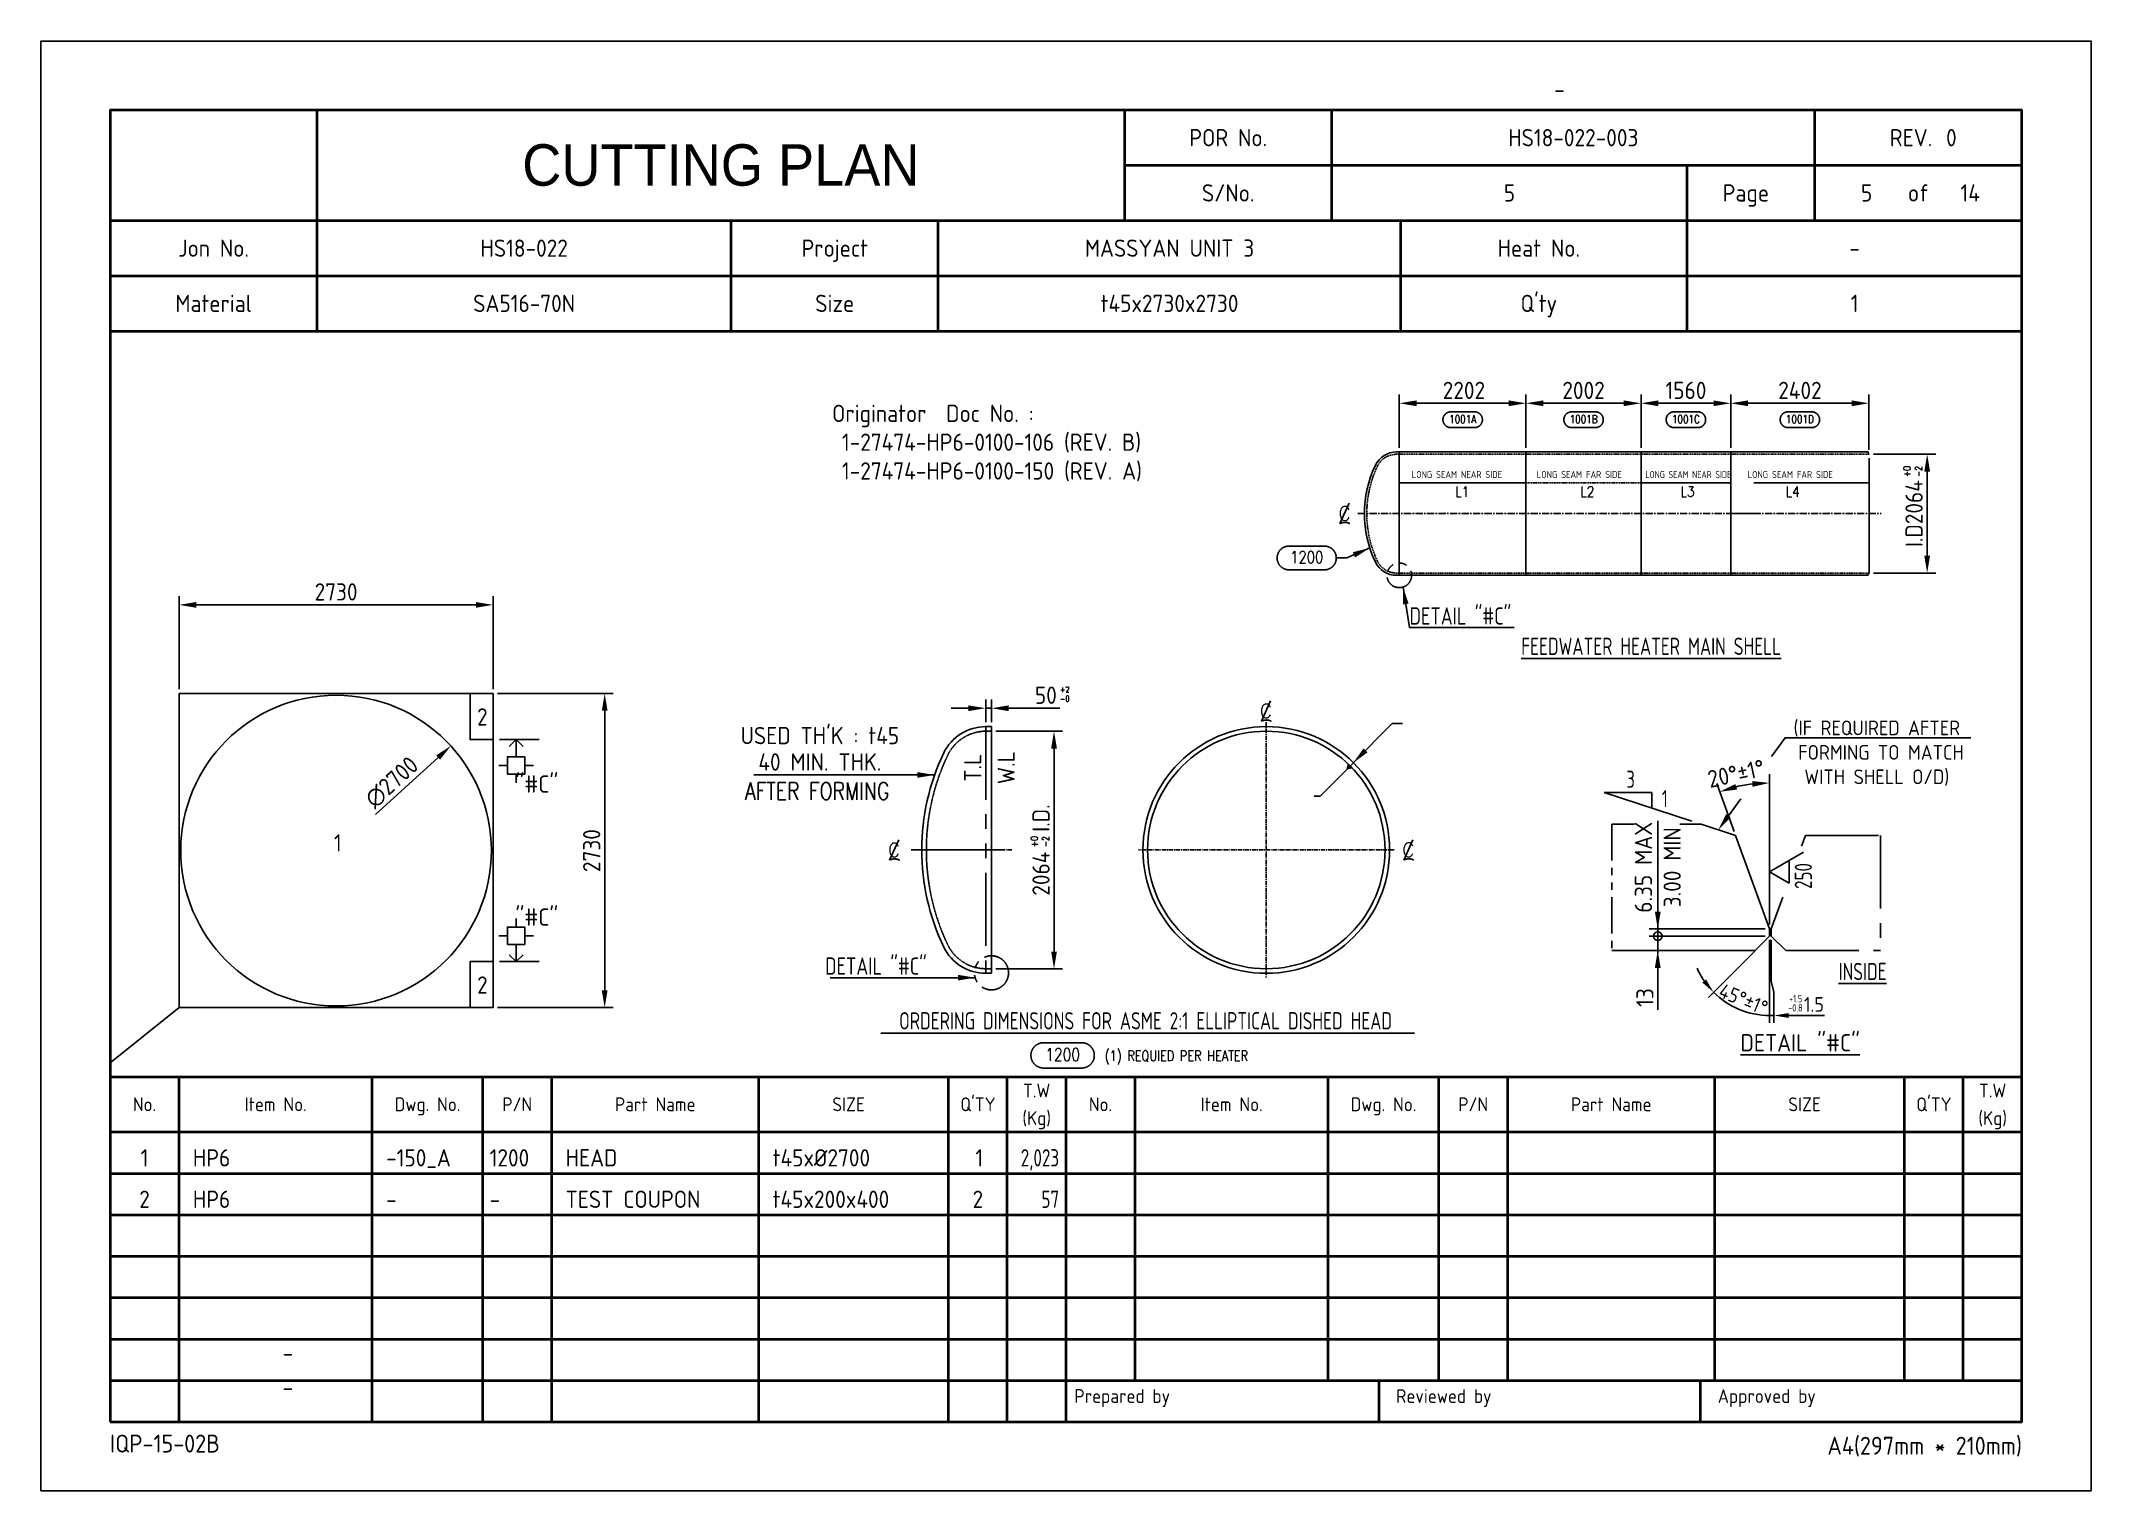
# Model space of a CAD drawing. Header units: millimetres. Extents: x -47360 to 661737, y -45870 to 354580.
# Drawn here: x 80000 to 97820, y 40000 to 52600 of the extents above; entities that cross this region are included whole.
import ezdxf
from ezdxf.enums import TextEntityAlignment as Align

# ---------------------------------------------------------------- set-up
doc = ezdxf.new("R2010")
doc.units = ezdxf.units.MM
doc.header["$LTSCALE"] = 10
for name, pattern in [('CENTER', [2, 1.25, -0.25, 0.25, -0.25]), ('CONT', [1, 1, 0]), ('DASHED', [0.75, 0.5, -0.25]), ('PHANTOM', [63.5, 31.75, -6.35, 6.35, -6.35, 6.35, -6.35])]:
    doc.linetypes.add(name, pattern=pattern)
for name, color, linetype in [('01_1  045xØ2700', 7, 'Continuous'), ('02_2  045x400x200', 7, 'Continuous'), ('11', 2, 'Continuous'), ('12', 1, 'CENTER'), ('13', 4, 'PHANTOM'), ('14', 3, 'DASHED'), ('15', 7, 'Continuous'), ('17', 7, 'Continuous'), ('GEN-ANN', 7, 'CONT'), ('GEN-TXT', 7, 'CONT'), ('N05_1  045x2730x2730', 7, 'Continuous'), ('T', 2, 'Continuous')]:
    doc.layers.add(name, color=color, linetype=linetype)
doc.layers.add('PAGE', color=9, linetype='Continuous', plot=False)
doc.layers.add('TITLE', color=15, linetype='Continuous', lineweight=40)
doc.styles.add('FRACTION', font='romans.shx', dxfattribs={"bigfont": 'FRACTION.shx'})
doc.styles.add('SIMPLEX', font='romans.shx', dxfattribs={"width": 0.8})
doc.styles.get("Standard").update_dxf_attribs({"font": 'isocp2.shx', "bigfont": 'whgtxt.shx'})
doc.dimstyles.new('ISO-25', dxfattribs={"dimscale": 60, "dimtxt": 2.5, "dimasz": 2.5, "dimexe": 1.25, "dimexo": 0.625, "dimtad": 1, "dimdec": 0, "dimdsep": 46, "dimtxsty": 'Standard', "dimcen": 2.5, "dimclrt": 2, "dimadec": 0, "dimazin": 0, "dimtfac": 1, "dimtdec": 0, "dimtmove": 0, "dimatfit": 3, "dimfxl": 1, "dimarcsym": 0})
doc.dimstyles.new('ISO-25 x2', dxfattribs={"dimscale": 60, "dimtxt": 2.5, "dimasz": 2.5, "dimexe": 1.25, "dimexo": 0.625, "dimtad": 1, "dimdec": 0, "dimlfac": 2, "dimdsep": 46, "dimtxsty": 'Standard', "dimcen": 2.5, "dimclrt": 2, "dimadec": 0, "dimazin": 0, "dimtfac": 1, "dimtdec": 0, "dimtmove": 0, "dimatfit": 3, "dimfxl": 1, "dimarcsym": 0})

msp = doc.modelspace()

# ---------------------------------------------------------------- texts
at = {"color": 2}
for s, height, width, p in [('DETAIL "#C"', 150, 0.85, (91896.92, 47528.86)), ('%%UFEEDWATER HEATER MAIN SHELL', 150, 0.8, (92866.81, 47265.21, 70960545.69)), ('3', 150, 0.8, (93779.96, 46109.98)), ('1', 150, 0.8, (94088.31, 45940.54)), ('DETAIL "#C"', 150, 0.85, (86816.68, 44486.13, 75367588343)), ('-0.8', 63.75, 0.8, (95187.53, 44166.32)), ('+1.5', 63.75, 0.8, (95195.62, 44245.6))]:
    msp.add_text(s, height=height, dxfattribs=dict(at, width=width)).set_placement(p)
at = {"color": 2, "style": 'SIMPLEX', "width": 0.8}
for s, p in [('+2', (88857.16, 46941.38)), ('-0', (88857.16, 46861.38))]:
    msp.add_text(s, height=48, dxfattribs=at).set_placement(p)
at = {"color": 2, "width": 0.8}
msp.add_text('250', height=150, rotation=90, dxfattribs=at).set_placement((95394.4, 45231.08))
for s, p in [('%%UINSIDE', (95834.69, 44514.11)), ('ORDERING DIMENSIONS FOR ASME 2:1 ELLIPTICAL DISHED HEAD', (89602.14, 44085.97))]:
    msp.add_text(s, height=150, dxfattribs=at).set_placement(p, align=Align.MIDDLE_CENTER)
at = {"color": 2}
msp.add_text('%%UDETAIL "#C"', height=150, dxfattribs=at).set_placement((94773.18, 43819.97))
at = {"color": 2, "attachment_point": 5}
for s, insert, char_height in [('(IF REQUIRED AFTER\\P FORMING TO MATCH \\PWITH SHELL O/D)', (95958.17, 46412.34), 127.5), ("USED TH'K : t45", (86770.45, 46564.3), 150), ('40 MIN. THK.', (86770.45, 46334.72), 150), ('1.5', (95411.29, 44227.7), 127.5)]:
    msp.add_mtext(s, dxfattribs=dict(at, insert=insert, char_height=char_height))
for s, insert, char_height, rotation in [('T.L', (88099.64, 46284.87), 150, 90), ('W.L', (88389.19, 46284.87), 150, 90), ('6.35 MAX\\P3.00 MIN', (94054.35, 45420), 150, 90), ('45°%%P1%%D', (94799.16, 44272.85), 127.5, 337.5)]:
    msp.add_mtext(s, dxfattribs=dict(at, insert=insert, char_height=char_height, rotation=rotation))
at = {"layer": '11', "style": 'SIMPLEX', "width": 0.85}
for s, p in [('L1', (92293.98, 48639.96, 70960545.69)), ('L2', (93381.55, 48639.96, 70960545.69)), ('L3', (94252.28, 48639.96, 70960545.69)), ('L4', (95166.17, 48639.96, 70960545.69))]:
    msp.add_text(s, height=90, dxfattribs=at).set_placement(p)
at = {"layer": '15', "color": 2}
for s, p in [('LONG SEAM NEAR SIDE', (91915.19, 48803.1, 70960545.69)), ('LONG SEAM FAR SIDE', (93002.76, 48803.1, 70960545.69)), ('LONG SEAM FAR SIDE', (94835.55, 48803.1, 70960545.69))]:
    msp.add_text(s, height=60, dxfattribs=at).set_placement(p)
at = {"layer": '15', "color": 2, "width": 0.8}
msp.add_text('LONG SEAM NEAR SIDE', height=60, dxfattribs=at).set_placement((93946.89, 48803.1, 70960545.69))
at = {"layer": '15', "color": 2, "style": 'SIMPLEX', "width": 0.8}
for s, p in [('+0', (96251.29, 48811.88)), ('-2', (96351.29, 48811.88)), ('+0', (88663.9, 45595.27)), ('-2', (88763.9, 45595.27))]:
    msp.add_text(s, height=60, rotation=90, dxfattribs=at).set_placement(p)
msp.add_text('AFTER FORMING', height=150, dxfattribs=at).set_placement((86120.19, 46007.28))
msp.add_text('(1) REQUIED PER HEATER', height=90, dxfattribs=at).set_placement((89245.8, 43781.63), align=Align.MIDDLE_LEFT)
at = {"layer": 'T', "color": 2}
for s, p in [('2', (83836.63, 46651.84)), ('1', (82580, 45557.5)), ('2', (83836.63, 44321.84)), ('1', (80900, 42820)), ('2', (80900, 42460))]:
    msp.add_text(s, height=150, dxfattribs=at).set_placement(p, align=Align.CENTER)
at = {"layer": 'T'}
for p in [(84310.19, 46143), (84310.19, 44987)]:
    msp.add_text('"#C"', height=150, dxfattribs=at).set_placement(p, align=Align.MIDDLE_CENTER)
at = {"layer": 'T', "color": 2}
for s, p in [('HP6', (81320, 42820)), ('-150_A', (83000, 42820)), ('1200', (83900, 42820)), ('HEAD', (84560, 42820)), ('t45x%%C2700', (86360, 42820)), ('HP6', (81320, 42460)), ('TEST COUPON', (84560, 42460)), ('t45x200x400', (86360, 42460)), ('-', (83000, 42460)), ('-', (83900, 42460))]:
    msp.add_text(s, height=150, dxfattribs=at).set_placement(p)
for s, p in [('1', (88190, 42820)), ('2', (88190, 42460))]:
    msp.add_text(s, height=150, dxfattribs=at).set_placement(p, align=Align.RIGHT)
at = {"layer": 'T', "color": 2, "width": 0.8}
for s, p in [('2,023', (88850, 42820)), ('57', (88850, 42460))]:
    msp.add_text(s, height=150, dxfattribs=at).set_placement(p, align=Align.RIGHT)
at = {"layer": 'T', "insert": (86876.44, 49439.01), "char_height": 150, "width": 3304.3281, "attachment_point": 1}
msp.add_mtext('Originator  Doc No. : \\P 1-27474-HP6-0100-106 (REV. B)\\P 1-27474-HP6-0100-150 (REV. A)', dxfattribs=at)

# ---------------------------------------------------------------- blocks, each defined once
blk = doc.blocks.new('CP00')
at = {"layer": 'PAGE'}
blk.add_line((20, 70), (10, 62), dxfattribs=at)
blk.add_lwpolyline([(0, 0), (297, 0), (297, 210), (0, 210)], close=True, dxfattribs=at)
at = {"layer": 'TITLE'}
for p, q in [((40, 184), (40, 200)), ((157, 184), (157, 200)), ((10, 184), (287, 184)), ((10, 168), (287, 168)), ((10, 60), (287, 60)), ((148.5, 16), (287, 16))]:
    blk.add_line(p, q, dxfattribs=at)
at = {"layer": 'TITLE', "color": 8}
for p, q in [((187, 184), (187, 200)), ((257, 184), (257, 192)), ((40, 168), (40, 184)), ((130, 168), (130, 184)), ((238.5, 168), (238.5, 184)), ((10, 176), (287, 176)), ((20, 10), (20, 60)), ((48, 10), (48, 60)), ((64, 10), (64, 60)), ((74, 10), (74, 60)), ((104, 10), (104, 60)), ((131.5, 10), (131.5, 60)), ((140, 10), (140, 60)), ((158.5, 16), (158.5, 60)), ((186.5, 16), (186.5, 60)), ((202.5, 16), (202.5, 60)), ((212.5, 16), (212.5, 60)), ((242.5, 16), (242.5, 60)), ((270, 16), (270, 60)), ((278.5, 16), (278.5, 60)), ((10, 52), (287, 52)), ((10, 46), (287, 46)), ((10, 40), (287, 40)), ((10, 34), (287, 34)), ((10, 28), (287, 28)), ((10, 22), (287, 22)), ((10, 16), (148.5, 16)), ((193.8, 16), (193.8, 10)), ((240.4, 16), (240.4, 10))]:
    blk.add_line(p, q, dxfattribs=at)
at = {"layer": 'TITLE', "color": 9}
for p, q in [((257, 192), (257, 200)), ((157, 192), (287, 192)), ((238.5, 184), (238.5, 192)), ((100, 168), (100, 184)), ((197, 168), (197, 184)), ((148.5, 10), (148.5, 60))]:
    blk.add_line(p, q, dxfattribs=at)
at = {"layer": 'TITLE', "color": 15}
blk.add_lwpolyline([(10, 10), (287, 10), (287, 200), (10, 200)], close=True, dxfattribs=at)
at = {"layer": 'PAGE', "color": 2}
blk.add_attdef('ATT_NESTINGPLANNO', text='', height=2.5, dxfattribs=at).set_placement((220, 203), align=Align.MIDDLE_CENTER)
for tag, p in [('ATT_OWNERITEMNO', (35, 7.09)), ('ATT_PARTNAME', (35, 2.09))]:
    blk.add_attdef(tag, text='', height=2.5, dxfattribs=at).set_placement(p, align=Align.MIDDLE_LEFT)
at = {"layer": 'TITLE', "color": 2}
for s, height, p in [('POR No.', 2.5, (172, 196)), ('S/No.', 2.5, (172, 188)), ('Page', 2.5, (247, 188)), ('of', 2.5, (272, 188)), ('Jon No.', 2.5, (25, 180)), ('Project', 2.5, (115, 180)), ('Heat No.', 2.5, (217, 180)), ('-', 2.5, (262.75, 180)), ('Material', 2.5, (25, 172)), ('Size', 2.5, (115, 172)), ("Q'ty", 2.5, (217, 172)), ('No.', 2, (15, 56)), ('Item No.', 2, (34, 56)), ('Dwg. No.', 2, (56, 56)), ('P/N', 2, (69, 56)), ('Part Name', 2, (89, 56)), ('SIZE', 2, (117, 56)), ("Q'TY", 2, (135.75, 56)), ('T.W', 2, (144.25, 58)), ('No.', 2, (153.5, 56)), ('Item No.', 2, (172.5, 56)), ('Dwg. No.', 2, (194.5, 56)), ('P/N', 2, (207.5, 56)), ('Part Name', 2, (227.5, 56)), ('SIZE', 2, (255.5, 56)), ("Q'TY", 2, (274.25, 56)), ('T.W', 2, (282.75, 58)), ('(Kg)', 2, (144.25, 54)), ('(Kg)', 2, (282.75, 54))]:
    blk.add_text(s, height=height, dxfattribs=at).set_placement(p, align=Align.MIDDLE_CENTER)
blk.add_text('REV.', height=2.5, dxfattribs=at).set_placement((274, 196), align=Align.MIDDLE_RIGHT)
blk.add_text('0', height=2.5, dxfattribs=at).set_placement((276, 196), align=Align.MIDDLE_LEFT)
for s, height, p in [('Prepared by', 2, (149.73, 12.75)), ('Reviewed by', 2, (196.33, 12.75)), ('Approved by', 2, (242.93, 12.75)), ('IQP-15-02B', 2.594, (10, 5.57))]:
    blk.add_text(s, height=height, dxfattribs=at).set_placement(p)
blk.add_text('A4(297mm * 210mm)', height=2.5936, dxfattribs=at).set_placement((287, 5.26), align=Align.RIGHT)
at = {"layer": 'TITLE', "color": 3, "insert": (98.5, 192), "char_height": 6, "width": 59.896, "attachment_point": 5}
blk.add_mtext('{\\fHYHeadLine-Medium|b0|i0|c129|p18;CUTTING PLAN}', dxfattribs=at)
at = {"layer": 'TITLE', "color": 2}
for tag, height, p in [('ATT_PORNO', 2.5, (222, 196)), ('ATT_CUTTINGPLANNO', 2.5, (212.75, 188)), ('ATT_PAGENO', 2.5, (264.5, 188)), ('ATT_PAGESUBTOTAL', 2.5, (279.5, 188)), ('ATT_WONO', 2.5, (70, 180)), ('ATT_PROJECT', 2.5, (163.5, 180)), ('ATT_PORWEIGHT', 2, (278.5, 89)), ('ATT_NETWEIGHT', 2, (278.5, 83)), ('ATT_SAVEWEIGHT', 2, (278.5, 77)), ('ATT_SCRAPWEIGHT', 2, (278.5, 71)), ('ATT_CUTTING', 2, (278.5, 65))]:
    blk.add_attdef(tag, text='', height=height, dxfattribs=at).set_placement(p, align=Align.MIDDLE_CENTER)
at = {"layer": 'TITLE', "color": 3}
for tag, p in [('ATT_MATERIAL', (70, 172)), ('ATT_SIZE', (163.5, 172)), ('ATT_QTY', (262.75, 172))]:
    blk.add_attdef(tag, text='', height=2.5, dxfattribs=at).set_placement(p, align=Align.MIDDLE_CENTER)
blk = doc.blocks.new('*D108')
at = {"color": 0, "lineweight": -2, "transparency": 16777216}
blk.add_line((82909, 45878), (83452, 46374), dxfattribs=at)
at = {"color": 0, "transparency": 16777216}
blk.add_solid([(83435, 46392), (83469, 46355), (83563, 46475)], dxfattribs=at)
at = {"layer": 'Defpoints', "color": 0, "transparency": 16777216}
for p in [(83563, 46475), (81567, 44655)]:
    blk.add_point(p, dxfattribs=at)
at = {"color": 2, "transparency": 16777216, "insert": (83049, 46158), "char_height": 150, "attachment_point": 5, "rotation": 42.3584}
blk.add_mtext('∅2700', dxfattribs=at)
blk = doc.blocks.new('$CL')
at = {"layer": 'GEN-TXT', "color": 2, "linetype": 'CONT'}
blk.add_line((0.031, 0.069), (-0.031, -0.069), dxfattribs=at)
blk.add_arc((0.003, -0.131), 0.0703, 61.7604, 118.2396, dxfattribs=at)
at = {"layer": 'GEN-TXT', "color": 2, "linetype": 'CONT', "style": 'FRACTION'}
blk.add_text('C', height=0.0938, dxfattribs=at).set_placement((0, 0), align=Align.MIDDLE)
blk = doc.blocks.new('$PNBR')
at = {"layer": 'GEN-ANN', "color": 7, "linetype": 'CONT'}
for p, q in [((0.125, 0.125), (0.5, 0.125)), ((0.125, -0.125), (0.5, -0.125))]:
    blk.add_line(p, q, dxfattribs=at)
for centre, start, end in [((0.125, 0), 90, 270), ((0.5, 0), 270, 90)]:
    blk.add_arc(centre, 0.125, start, end, dxfattribs=at)
at = {"layer": 'GEN-ANN', "color": 7, "linetype": 'CONT', "style": 'FRACTION'}
blk.add_attdef('PNB', text='', height=0.0938, dxfattribs=at).set_placement((0.313, -0.046), align=Align.CENTER)
blk = doc.blocks.new('*D198')
at = {"color": 0, "lineweight": -2, "transparency": 16777216}
for p, q in [((91807, 49064), (91807, 49527)), ((91957, 49452), (92758, 49452)), ((92908, 49066), (92908, 49527))]:
    blk.add_line(p, q, dxfattribs=at)
at = {"color": 0, "transparency": 16777216}
for points in [[(91957, 49477), (91957, 49427), (91807, 49452)], [(92758, 49477), (92758, 49427), (92908, 49452)]]:
    blk.add_solid(points, dxfattribs=at)
at = {"layer": 'Defpoints', "color": 0, "transparency": 16777216}
for p in [(92908, 49452), (91807, 49026), (92908, 49029)]:
    blk.add_point(p, dxfattribs=at)
at = {"color": 2, "transparency": 16777216, "insert": (92369, 49564), "char_height": 150, "attachment_point": 5}
blk.add_mtext('2202', dxfattribs=at)
blk = doc.blocks.new('*D199')
at = {"color": 0, "lineweight": -2, "transparency": 16777216}
for p, q in [((92908, 49066), (92908, 49527)), ((93058, 49452), (93759, 49452)), ((93909, 49066), (93909, 49527))]:
    blk.add_line(p, q, dxfattribs=at)
at = {"color": 0, "transparency": 16777216}
for points in [[(93058, 49477), (93058, 49427), (92908, 49452)], [(93759, 49477), (93759, 49427), (93909, 49452)]]:
    blk.add_solid(points, dxfattribs=at)
at = {"layer": 'Defpoints', "color": 0, "transparency": 16777216}
for p in [(93909, 49452), (92908, 49029), (93909, 49029)]:
    blk.add_point(p, dxfattribs=at)
at = {"color": 2, "transparency": 16777216, "insert": (93409, 49564), "char_height": 150, "attachment_point": 5}
blk.add_mtext('2002', dxfattribs=at)
blk = doc.blocks.new('*D200')
at = {"color": 0, "lineweight": -2, "transparency": 16777216}
for p, q in [((93909, 49066), (93909, 49527)), ((94059, 49452), (94539, 49452)), ((94689, 49066), (94689, 49527))]:
    blk.add_line(p, q, dxfattribs=at)
at = {"color": 0, "transparency": 16777216}
for points in [[(94059, 49477), (94059, 49427), (93909, 49452)], [(94539, 49477), (94539, 49427), (94689, 49452)]]:
    blk.add_solid(points, dxfattribs=at)
at = {"layer": 'Defpoints', "color": 0, "transparency": 16777216}
for p in [(94689, 49452), (93909, 49029), (94689, 49029)]:
    blk.add_point(p, dxfattribs=at)
at = {"color": 2, "transparency": 16777216, "insert": (94299, 49564), "char_height": 150, "attachment_point": 5}
blk.add_mtext('1560', dxfattribs=at)
blk = doc.blocks.new('*D196')
at = {"color": 0, "lineweight": -2, "transparency": 16777216}
for p, q in [((95928, 49009), (96471, 49009)), ((96396, 48859), (96396, 48127)), ((95928, 47977), (96471, 47977))]:
    blk.add_line(p, q, dxfattribs=at)
at = {"color": 0, "transparency": 16777216}
for points in [[(96371, 48859), (96421, 48859), (96396, 49009)], [(96371, 48127), (96421, 48127), (96396, 47977)]]:
    blk.add_solid(points, dxfattribs=at)
at = {"layer": 'Defpoints', "color": 0, "transparency": 16777216}
for p in [(95890, 49009), (95890, 47977), (96396, 47977)]:
    blk.add_point(p, dxfattribs=at)
at = {"color": 2, "transparency": 16777216, "insert": (96282, 48493), "char_height": 150, "attachment_point": 5, "rotation": 90}
blk.add_mtext('I.D2064', dxfattribs=at)
blk = doc.blocks.new('*D197')
at = {"color": 0, "lineweight": -2, "transparency": 16777216}
for p, q in [((94689, 49066), (94689, 49527)), ((94839, 49452), (95740, 49452)), ((95890, 49047), (95890, 49527))]:
    blk.add_line(p, q, dxfattribs=at)
at = {"color": 0, "transparency": 16777216}
for points in [[(94839, 49477), (94839, 49427), (94689, 49452)], [(95740, 49477), (95740, 49427), (95890, 49452)]]:
    blk.add_solid(points, dxfattribs=at)
at = {"layer": 'Defpoints', "color": 0, "transparency": 16777216}
for p in [(95890, 49452), (94689, 49029), (95890, 49010)]:
    blk.add_point(p, dxfattribs=at)
at = {"color": 2, "transparency": 16777216, "insert": (95290, 49564), "char_height": 150, "attachment_point": 5}
blk.add_mtext('2402', dxfattribs=at)
blk = doc.blocks.new('*D201')
at = {"color": 0, "lineweight": -2, "transparency": 16777216}
for p, q in [((88212, 46680), (88212, 46877)), ((88262, 46680), (88262, 46877)), ((88062, 46802), (87912, 46802)), ((88212, 46802), (88262, 46802)), ((88412, 46802), (88855, 46802))]:
    blk.add_line(p, q, dxfattribs=at)
at = {"color": 0, "transparency": 16777216}
for points in [[(88062, 46827), (88062, 46777), (88212, 46802)], [(88412, 46827), (88412, 46777), (88262, 46802)]]:
    blk.add_solid(points, dxfattribs=at)
at = {"layer": 'Defpoints', "color": 0, "transparency": 16777216}
for p in [(88212, 46802), (88212, 46642), (88262, 46642)]:
    blk.add_point(p, dxfattribs=at)
at = {"color": 2, "transparency": 16777216, "insert": (88735, 46915), "char_height": 150, "attachment_point": 5}
blk.add_mtext('50', dxfattribs=at)
blk = doc.blocks.new('*D202')
at = {"color": 0, "lineweight": -2, "transparency": 16777216}
for p, q in [((88300, 46602), (88881, 46602)), ((88806, 46452), (88806, 44688)), ((88300, 44538), (88881, 44538))]:
    blk.add_line(p, q, dxfattribs=at)
at = {"color": 0, "transparency": 16777216}
for points in [[(88781, 46452), (88831, 46452), (88806, 46602)], [(88781, 44688), (88831, 44688), (88806, 44538)]]:
    blk.add_solid(points, dxfattribs=at)
at = {"layer": 'Defpoints', "color": 0, "transparency": 16777216}
for p in [(88262, 46602), (88262, 44538), (88806, 44538)]:
    blk.add_point(p, dxfattribs=at)
at = {"color": 2, "transparency": 16777216, "insert": (88693, 45570), "char_height": 150, "attachment_point": 5, "rotation": 90}
blk.add_mtext('2064  I.D.', dxfattribs=at)
blk = doc.blocks.new('*D203')
at = {"color": 0, "lineweight": -2, "transparency": 16777216}
for p, q in [((81200, 46967), (81200, 47775)), ((83930, 46967), (83930, 47775)), ((83780, 47700), (81350, 47700))]:
    blk.add_line(p, q, dxfattribs=at)
at = {"color": 0, "transparency": 16777216}
for points in [[(81350, 47725), (81350, 47675), (81200, 47700)], [(83780, 47725), (83780, 47675), (83930, 47700)]]:
    blk.add_solid(points, dxfattribs=at)
at = {"layer": 'Defpoints', "color": 0, "transparency": 16777216}
for p in [(81200, 47700), (81200, 46930), (83930, 46930)]:
    blk.add_point(p, dxfattribs=at)
at = {"color": 2, "transparency": 16777216, "insert": (82565, 47813), "char_height": 150, "attachment_point": 5}
blk.add_mtext('2730', dxfattribs=at)
blk = doc.blocks.new('*D204')
at = {"color": 0, "lineweight": -2, "transparency": 16777216}
for p, q in [((83968, 46930), (84975, 46930)), ((84900, 46780), (84900, 44350)), ((83968, 44200), (84975, 44200))]:
    blk.add_line(p, q, dxfattribs=at)
at = {"color": 0, "transparency": 16777216}
for points in [[(84875, 46780), (84925, 46780), (84900, 46930)], [(84875, 44350), (84925, 44350), (84900, 44200)]]:
    blk.add_solid(points, dxfattribs=at)
at = {"layer": 'Defpoints', "color": 0, "transparency": 16777216}
for p in [(83930, 46930), (83930, 44200), (84900, 44200)]:
    blk.add_point(p, dxfattribs=at)
at = {"color": 2, "transparency": 16777216, "insert": (84787, 45565), "char_height": 150, "attachment_point": 5, "rotation": 90}
blk.add_mtext('2730', dxfattribs=at)
blk = doc.blocks.new('_Small')
at = {"color": 0, "linetype": 'ByBlock', "lineweight": -2}
blk.add_circle((0, 0), 0.25, dxfattribs=at)
blk = doc.blocks.new('*D284')
at = {"color": 0, "lineweight": -2, "transparency": 16777216}
for p, q in [((94054, 45034), (94054, 45184)), ((94989, 44884), (93979, 44884)), ((94989, 44821), (93979, 44821)), ((94054, 44821), (94054, 44884)), ((94054, 44821), (94054, 44671))]:
    blk.add_line(p, q, dxfattribs=at)
at = {"color": 0, "transparency": 16777216}
blk.add_solid([(94029, 45034), (94079, 45034), (94054, 44884)], dxfattribs=at)
at = {"layer": 'Defpoints', "color": 0, "transparency": 16777216}
for p in [(94054, 44884), (95026, 44884), (95026, 44821)]:
    blk.add_point(p, dxfattribs=at)
at = {"color": 0, "lineweight": -2, "transparency": 16777216, "xscale": 150, "yscale": 150, "zscale": 150, "rotation": 90}
blk.add_blockref('_Small', (94054, 44821), dxfattribs=at)
blk = doc.blocks.new('*D285')
at = {"color": 0, "lineweight": -2, "transparency": 16777216}
for p, q in [((94054, 44821), (94054, 44971)), ((94989, 44821), (93979, 44821)), ((94054, 44821), (94054, 44696)), ((94024, 44696), (93979, 44696)), ((94054, 44546), (94054, 44180))]:
    blk.add_line(p, q, dxfattribs=at)
at = {"color": 0, "transparency": 16777216}
blk.add_solid([(94029, 44546), (94079, 44546), (94054, 44696)], dxfattribs=at)
at = {"layer": 'Defpoints', "color": 0, "transparency": 16777216}
for p in [(95026, 44821), (94054, 44696), (94062, 44696)]:
    blk.add_point(p, dxfattribs=at)
at = {"color": 2, "transparency": 16777216, "insert": (93942, 44288), "char_height": 150, "attachment_point": 5, "rotation": 90}
blk.add_mtext('13', dxfattribs=at)
blk = doc.blocks.new('_None')
blk = doc.blocks.new('*D286')
at = {"color": 0, "lineweight": -2, "transparency": 16777216}
for p, q in [((95026, 44922), (95026, 46228)), ((94718, 45732), (94567, 46147))]:
    blk.add_line(p, q, dxfattribs=at)
blk.add_arc((95026, 44884), 1269, 96.7786, 103.2214, dxfattribs=at)
at = {"color": 0, "transparency": 16777216}
for points in [[(94875, 46169), (94878, 46119), (95026, 46153)], [(94743, 46095), (94729, 46143), (94592, 46076)]]:
    blk.add_solid(points, dxfattribs=at)
at = {"layer": 'Defpoints', "color": 0, "transparency": 16777216}
for p in [(94879, 46144), (94730, 45697), (95026, 44884), (95026, 44884), (95026, 44821)]:
    blk.add_point(p, dxfattribs=at)
at = {"color": 2, "transparency": 16777216, "insert": (94735, 46234), "char_height": 150, "attachment_point": 5, "rotation": 12.1757}
blk.add_mtext('20°%%P1%%D', dxfattribs=at)

# ---------------------------------------------------------------- dimensions: what is measured, and where the dimension line sits
for base, p1, p2, dimstyle, picture, middle in [((92908.27, 49451.72), (91807.27, 49026.44), (92908.27, 49028.94), 'ISO-25 x2', '*D198', (92368.93, 49451.72)), ((88212.14, 46802.43), (88262.14, 46642.32), (88212.14, 46642.32), 'ISO-25', '*D201', (88734.83, 46802.43))]:
    dim = msp.add_linear_dim(base=base, p1=p1, p2=p2, dimstyle=dimstyle)
    dim.commit()
    dim.dimension.update_dxf_attribs({"geometry": picture, "text_midpoint": middle, "dimtype": 160})
for base, p1, p2, dimstyle, picture, middle in [((93909.27, 49451.72), (92908.27, 49028.94), (93909.27, 49028.94), 'ISO-25 x2', '*D199', (93408.77, 49564.23)), ((94689.23, 49451.72), (93909.27, 49028.94), (94689.23, 49028.94), 'ISO-25 x2', '*D200', (94299.25, 49564.22)), ((95890.23, 49451.72), (94689.23, 49028.94), (95890.23, 49009.57), 'ISO-25 x2', '*D197', (95289.73, 49564.23)), ((81200, 47700), (83930, 46930), (81200, 46930), 'ISO-25', '*D203', (82565, 47812.51))]:
    dim = msp.add_linear_dim(base=base, p1=p1, p2=p2, dimstyle=dimstyle)
    dim.commit()
    dim.dimension.update_dxf_attribs({"geometry": picture, "text_midpoint": middle})
for base, p1, p2, text, dimstyle, picture, middle in [((96395.65, 47976.94), (95890.23, 49008.94), (95890.23, 47976.94), 'I.D<>', 'ISO-25 x2', '*D196', (96282.11, 48492.94)), ((88806.45, 44538.32), (88262.14, 46602.32), (88262.14, 44538.32), '<>  I.D.', 'ISO-25', '*D202', (88692.91, 45570.32))]:
    dim = msp.add_linear_dim(base=base, p1=p1, p2=p2, angle=90, text=text, dimstyle=dimstyle)
    dim.commit()
    dim.dimension.update_dxf_attribs({"geometry": picture, "text_midpoint": middle})
dim = msp.add_linear_dim(base=(84900, 44200), p1=(83930, 46930), p2=(83930, 44200), angle=90, dimstyle='ISO-25')
dim.commit()
dim.dimension.update_dxf_attribs({"geometry": '*D204', "text_midpoint": (84787.49, 45565)})
dim = msp.add_diameter_dim_2p(p1=(81567.42, 44655.42), p2=(83562.58, 46474.58), dimstyle='ISO-25')
dim.commit()
dim.dimension.update_dxf_attribs({"geometry": '*D108', "text_midpoint": (83124.71, 46075.34), "dimtype": 163})
dim = msp.add_angular_dim_2l(base=(94878.88, 46144.39), line1=((95026.15, 44884.37), (94730.33, 45697.14)), line2=((95026.15, 44820.87), (95026.15, 44884.37)), text='<>%%P1%%D', dimstyle='ISO-25')
dim.commit()
dim.dimension.update_dxf_attribs({"geometry": '*D286', "text_midpoint": (94758.59, 46124.43), "dimtype": 162})
for base, p2, text, override, picture, middle in [((94054.35, 44884.37), (95026.15, 44884.37), ' ', {"dimblk1": 'Small', "dimsah": 1}, '*D284', (94054.35, 44852.62)), ((94054.35, 44695.87), (94061.89, 44695.87), '13', {"dimblk1": 'None', "dimsah": 1}, '*D285', (93941.85, 44287.76))]:
    dim = msp.add_linear_dim(base=base, p1=(95026.15, 44820.87), p2=p2, angle=90, text=text, dimstyle='ISO-25', override=override)
    dim.commit()
    dim.dimension.update_dxf_attribs({"geometry": picture, "text_midpoint": middle})

# ---------------------------------------------------------------- hatches: boundary and pattern name
at = {"layer": '15'}
h = msp.add_hatch(color=256, dxfattribs=at)
h.paths.add_polyline_path([(91354.86, 46274.18), (91365.76, 46314.86, -0.00304812), (91380.74, 46300.06)])
h.paths.add_polyline_path([(91354.86, 46274.18), (91380.74, 46300.06, -0.00304812), (91395.54, 46285.08)])

# ---------------------------------------------------------------- linework, layer by layer
for p, q in [((84330.23, 46530), (83984.95, 46530)), ((91744.84, 46668.69), (91834.46, 46668.69)), ((94054.35, 45184.37), (94054.35, 45824.62)), ((95026.15, 44788.99), (95026.15, 44068.33)), ((95038.9, 44788.99), (95038.9, 44428.66)), ((84330.23, 44600), (83984.95, 44600)), ((94897.36, 44692.08), (94494.03, 44288.74)), ((95038.9, 44428.66), (95064.4, 44337.72)), ((95064.4, 44337.72), (95064.4, 44068.33)), ((95026.15, 44132.08), (95064.4, 44132.08)), ((95191.9, 44132.08), (95503.18, 44132.08))]:
    msp.add_line(p, q)
for points in [[(95042.11, 46381.67), (95161.28, 46545.58), (96776.58, 46545.58)], [(94668.5, 45867.83), (94775.74, 46015.32)]]:
    msp.add_lwpolyline(points)
for start, end in [(203.757914, 214.378957), (225, 270)]:
    msp.add_arc((95026.15, 44820.87), 688.79, start, end)
for points in [[(94648.28, 45882.53), (94580.29, 45746.5), (94688.72, 45853.13)], [(94441.33, 44418.36), (94474.03, 44445.5), (94539.1, 44333.82)], [(95191.9, 44153.33), (95191.9, 44110.83), (95064.4, 44132.08)]]:
    msp.add_solid(points)
at = {"layer": '01_1  045xØ2700'}
msp.add_circle((82565, 45565), 1350, dxfattribs=at)
at = {"layer": '02_2  045x400x200'}
for points in [[(83930, 46930), (83730, 46930), (83730, 46530), (83930, 46530)], [(83930, 44600), (83730, 44600), (83730, 44200), (83930, 44200)]]:
    msp.add_lwpolyline(points, close=True, dxfattribs=at)
at = {"layer": '11', "color": 3}
for p, q in [((91782.27, 49028.94), (91807.27, 49028.94)), ((91807.27, 49028.94), (91807.27, 47956.94)), ((91807.27, 49028.94), (95882.38, 49028.94)), ((92908.27, 47956.94), (92908.27, 49028.94)), ((93909.27, 47956.94), (93909.27, 49028.94)), ((94689.23, 49028.94), (94689.23, 47956.94)), ((92908.27, 48759.69), (91807.27, 48759.69)), ((94689.23, 48759.69), (93909.27, 48759.69)), ((91807.27, 47956.94), (91782.27, 47956.94)), ((95882.38, 47956.94), (91807.27, 47956.94)), ((88212.14, 46642.32), (88262.14, 46642.32)), ((88262.14, 46642.32), (88262.14, 44498.32)), ((93653.55, 45795.87), (93852.36, 45795.87)), ((94247.2, 45795.87), (94430.26, 45795.87)), ((94730.33, 45697.14), (94430.26, 45795.87)), ((95026.15, 44884.37), (94730.33, 45697.14)), ((94901.15, 44695.87), (95026.15, 44820.87)), ((95026.15, 44820.87), (95026.15, 44884.37)), ((93653.55, 44695.87), (94901.15, 44695.87)), ((88262.14, 44498.32), (88212.14, 44498.32))]:
    msp.add_line(p, q, dxfattribs=at)
at = {"layer": '11'}
for p, q in [((95883.67, 49018.44), (95882.38, 49028.94)), ((95888.07, 49010.82), (95883.67, 49018.44)), ((95883.67, 47967.44), (95882.38, 47956.94)), ((95888.07, 47975.05), (95883.67, 47967.44)), ((91939.77, 43978.81), (87299.63, 43978.81))]:
    msp.add_line(p, q, dxfattribs=at)
at = {"layer": '11', "color": 3}
for radius in [1072, 1032]:
    msp.add_circle((90651.01, 45570.32), radius, dxfattribs=at)
for centre, radius, start, end in [((91783.19, 48824.36), 204.58, 90.286112, 153.821354), ((92484.57, 48492.94), 980.3, 154.524591, 205.475409), ((91783.19, 48161.52), 204.58, 206.178654, 269.71388), ((88213.98, 46233.17), 409.16, 90.286112, 153.821354), ((89616.74, 45570.32), 1960.6, 154.524591, 205.475409), ((88213.98, 44907.48), 409.16, 206.178654, 269.71388)]:
    msp.add_arc(centre, radius, start, end, dxfattribs=at)
at = {"layer": '11'}
for centre, start, end in [((95890.23, 49012.07), 210, 270), ((95890.23, 47973.8), 90, 150)]:
    msp.add_arc(centre, 2.5, start, end, dxfattribs=at)
at = {"layer": '12', "ltscale": 5}
for p, q in [((91448.05, 48492.94), (94886.31, 48492.94)), ((94686.31, 48492.94), (95996.98, 48492.94))]:
    msp.add_line(p, q, dxfattribs=at)
at = {"layer": '12', "ltscale": 3}
for p, q in [((90651.01, 46682.08), (90651.01, 44458.57)), ((88438.26, 45570.32), (87563.05, 45570.32)), ((88355.42, 45570.32), (87563.05, 45570.32)), ((91762.76, 45570.32), (89539.25, 45570.32))]:
    msp.add_line(p, q, dxfattribs=at)
at = {"layer": '13', "ltscale": 2}
for p, q in [((88212.14, 46642.32), (88212.14, 44498.32)), ((95303.26, 45604.49), (95336.98, 45697.14)), ((95336.98, 45697.14), (95990.42, 45697.14)), ((95990.42, 45697.14), (95990.42, 44695.87)), ((95041.15, 44884.37), (95141.32, 45159.57)), ((95166.15, 44695.87), (95041.15, 44820.87)), ((95166.15, 44695.87), (95990.42, 44695.87))]:
    msp.add_line(p, q, dxfattribs=at)
at = {"layer": '13'}
for p, q in [((93653.55, 45795.87), (93653.55, 44695.87)), ((95041.15, 44820.87), (95041.15, 44884.37))]:
    msp.add_line(p, q, dxfattribs=at)
for centre, radius in [((91807.27, 47956.94), 107.08), ((88262.14, 44502.59, 75367588343), 148.26)]:
    msp.add_circle(centre, radius, dxfattribs=at)
at = {"layer": '14', "color": 6, "ltscale": 2}
for p, q in [((91782.27, 49008.94), (91807.27, 49008.94)), ((95890.23, 49008.94), (91807.27, 49008.94)), ((92908.27, 48759.69), (93909.27, 48759.69)), ((91782.27, 47976.94), (91807.27, 47976.94)), ((95890.23, 47976.94), (91807.02, 47976.94))]:
    msp.add_line(p, q, dxfattribs=at)
at = {"layer": '14', "ltscale": 200}
for p, q in [((95890.23, 47976.3), (95890.23, 49009.57)), ((95890.23, 48759.69), (94689.23, 48759.69))]:
    msp.add_line(p, q, dxfattribs=at)
at = {"layer": '14', "color": 6}
for p, q in [((88212.14, 46602.32), (88262.14, 46602.32)), ((88212.14, 46602.32), (88262.14, 46602.32)), ((88212.14, 44538.32), (88262.14, 44538.32)), ((88212.14, 44538.32), (88262.14, 44538.32))]:
    msp.add_line(p, q, dxfattribs=at)
at = {"layer": '14', "color": 6, "ltscale": 2}
for centre, radius, start, end in [((91783.19, 48824.36), 184.58, 90.286501, 153.753531), ((92484.57, 48492.94), 960.3, 154.524591, 205.475409), ((91783.19, 48161.52), 184.58, 206.246469, 269.713499)]:
    msp.add_arc(centre, radius, start, end, dxfattribs=at)
at = {"layer": '14', "color": 6}
for centre, radius, start, end in [((88213.99, 46233.16), 369.17, 90.286501, 153.753531), ((89616.74, 45570.32), 1920.6, 154.524591, 205.475409), ((88213.99, 44907.49), 369.17, 206.246469, 269.713499)]:
    msp.add_arc(centre, radius, start, end, dxfattribs=at)
at = {"layer": '15'}
for p, q in [((91259.85, 48107.72, -35480272.84), (91350.59, 48107.72, -35480272.84)), ((91406.62, 46325.94), (91119.67, 46038.98)), ((91365.76, 46314.86), (91354.86, 46274.18)), ((91395.54, 46285.08), (91354.86, 46274.18)), ((94001.42, 46069.12), (93587.78, 46069.12)), ((94350.96, 45821.15), (93587.78, 46069.12)), ((94001.42, 45934.72), (94001.42, 46069.12)), ((95026.15, 45380.45), (95321.35, 45550.88)), ((95194.96, 45282.99), (95194.96, 45477.91)), ((95026.15, 45380.45), (95194.96, 45282.99))]:
    msp.add_line(p, q, dxfattribs=at)
at = {"layer": '17'}
msp.add_line((91119.67, 46038.98), (91067.67, 46038.98), dxfattribs=at)
at = {"layer": 'N05_1  045x2730x2730', "color": 3}
msp.add_lwpolyline([(83930, 44200), (83930, 46930), (81200, 46930), (81200, 44200)], close=True, dxfattribs=at)
at = {"layer": 'T'}
for p, q in [((84130.12, 46380), (84130.12, 46530)), ((84055.12, 46305), (83980.12, 46305)), ((84130.12, 46155), (84130.12, 46230)), ((84205.12, 46305), (84280.12, 46305)), ((84130.12, 44975), (84130.12, 44900)), ((84055.12, 44825), (83980.12, 44825)), ((84130.12, 44750), (84130.12, 44600)), ((84205.12, 44825), (84280.12, 44825))]:
    msp.add_line(p, q, dxfattribs=at)
for points in [[(84190.12, 46470), (84130.12, 46530), (84070.12, 46470)], [(84190.12, 44660), (84130.12, 44600), (84070.12, 44660)]]:
    msp.add_lwpolyline(points, dxfattribs=at)
for points in [[(84205.12, 46230), (84055.12, 46230), (84055.12, 46380), (84205.12, 46380)], [(84205.12, 44900), (84055.12, 44900), (84055.12, 44750), (84205.12, 44750)]]:
    msp.add_lwpolyline(points, close=True, dxfattribs=at)

# ---------------------------------------------------------------- block references
ref = msp.add_blockref('CP00', (80000, 40000), dxfattribs=dict(xscale=60, yscale=60, zscale=60))
ref.add_attrib('ATT_WONO', 'HS18-022', dxfattribs={"layer": 'TITLE', "color": 2, "height": 150}).set_placement((84200, 50800), align=Align.MIDDLE_CENTER)
ref.add_attrib('ATT_PROJECT', 'MASSYAN UNIT 3', dxfattribs={"layer": 'TITLE', "color": 2, "height": 150}).set_placement((89810, 50800), align=Align.MIDDLE_CENTER)
ref.add_attrib('ATT_PORNO', 'HS18-022-003', dxfattribs={"layer": 'TITLE', "color": 2, "height": 150}).set_placement((93320, 51760), align=Align.MIDDLE_CENTER)
ref.add_attrib('ATT_OWNERITEMNO', '-', dxfattribs={"layer": 'PAGE', "color": 2, "height": 150}).set_placement((82100, 41200), align=Align.MIDDLE_LEFT)
ref.add_attrib('ATT_PARTNAME', '-', dxfattribs={"layer": 'PAGE', "color": 2, "height": 150}).set_placement((82100, 40900), align=Align.MIDDLE_LEFT)
ref.add_attrib('ATT_MATERIAL', 'SA516-70N', dxfattribs={"layer": 'TITLE', "color": 3, "height": 150}).set_placement((84200, 50320), align=Align.MIDDLE_CENTER)
ref.add_attrib('ATT_SIZE', 't45x2730x2730', dxfattribs={"layer": 'TITLE', "color": 3, "height": 150}).set_placement((89810, 50320), align=Align.MIDDLE_CENTER)
ref.add_attrib('ATT_QTY', '1', dxfattribs={"layer": 'TITLE', "color": 3, "height": 150}).set_placement((95765, 50320), align=Align.MIDDLE_CENTER)
ref.add_attrib('ATT_NESTINGPLANNO', '-', dxfattribs={"layer": 'PAGE', "color": 2, "height": 150}).set_placement((93200, 52180), align=Align.MIDDLE_CENTER)
ref.add_attrib('ATT_CUTTINGPLANNO', '5', dxfattribs={"layer": 'TITLE', "color": 2, "height": 150}).set_placement((92765, 51280), align=Align.MIDDLE_CENTER)
ref.add_attrib('ATT_PAGENO', '5', dxfattribs={"layer": 'TITLE', "color": 2, "height": 150}).set_placement((95870, 51280), align=Align.MIDDLE_CENTER)
ref.add_attrib('ATT_PAGESUBTOTAL', '14', dxfattribs={"layer": 'TITLE', "color": 2, "height": 150}).set_placement((96770, 51280), align=Align.MIDDLE_CENTER)
at = {"layer": '15'}
ref = msp.add_blockref('$PNBR', (92186.77, 49309.29), dxfattribs=dict(at, xscale=548.7975689143431, yscale=548.7975689143431, zscale=548.7975689143431))
ref.add_attrib('PNB', '1001A', dxfattribs={"layer": '11', "height": 70, "style": 'FRACTION', "width": 0.8}).set_placement((92358.27, 49278.88), align=Align.CENTER)
ref = msp.add_blockref('$PNBR', (93237.77, 49309.29), dxfattribs=dict(at, xscale=548.7975689143431, yscale=548.7975689143431, zscale=548.7975689143431))
ref.add_attrib('PNB', '1001B', dxfattribs={"layer": '11', "height": 70, "style": 'FRACTION', "width": 0.8}).set_placement((93409.27, 49278.88), align=Align.CENTER)
ref = msp.add_blockref('$PNBR', (94127.25, 49309.29), dxfattribs=dict(at, xscale=548.7975689143431, yscale=548.7975689143431, zscale=548.7975689143431))
ref.add_attrib('PNB', '1001C', dxfattribs={"layer": '11', "height": 70, "style": 'FRACTION', "width": 0.8}).set_placement((94298.75, 49278.88), align=Align.CENTER)
ref = msp.add_blockref('$PNBR', (95117.73, 49309.29), dxfattribs=dict(at, xscale=548.7975689143431, yscale=548.7975689143431, zscale=548.7975689143431))
ref.add_attrib('PNB', '1001D', dxfattribs={"layer": '11', "height": 70, "style": 'FRACTION', "width": 0.8}).set_placement((95289.23, 49278.88), align=Align.CENTER)
for p, xscale, yscale, zscale in [((91331.43, 48494.58), 1280, 1280, 1280), ((90647.74, 46777.46), 1280, 1280, 1280), ((87415.93, 45570.32), 1280, 1280, 1280), ((91885.78, 45571.31), 1279.999999999999, 1279.999999999999, 1279.999999999999)]:
    msp.add_blockref('$CL', p, dxfattribs=dict(at, xscale=xscale, yscale=yscale, zscale=zscale))
ref = msp.add_blockref('$PNBR', (90745.35, 48107.72, -35480272.84), dxfattribs=dict(at, xscale=823.1963533715145, yscale=823.1963533715145, zscale=823.1963533715145))
ref.add_attrib('PNB', '1200', dxfattribs={"layer": '11', "color": 3, "height": 105, "style": 'FRACTION', "width": 0.8}).set_placement((91002.6, 48062.1, -35480272.84), align=Align.CENTER)
ref = msp.add_blockref('$PNBR', (88605.07, 43785.5), dxfattribs=dict(at, xscale=881.9960958425825, yscale=881.9960958425825, zscale=881.9960958425825))
ref.add_attrib('PNB', '1200', dxfattribs={"layer": '11', "height": 110.25, "style": 'FRACTION', "width": 0.8}).set_placement((88880.69, 43736.63), align=Align.CENTER)

msp.set_redraw_order([(e.dxf.handle, doc.entitydb.next_handle()) for e in msp.query("TEXT MTEXT ATTDEF DIMENSION ARC_DIMENSION")])  # texts and dimensions are drawn at this point

# ---------------------------------------------------------------- leaders
for points, dimstyle, override in [([(91550.81, 48194.48, 35480272.84), (91350.59, 48107.72, 35480272.84)], 'ISO-25', {"dimtad": 0}), ([(91839.81, 47854.93), (91896.6, 47503.29), (92806.45, 47503.29)], 'ISO-25', {"dimgap": 0.625, "dimtad": 0}), ([(91408.26, 46329.11), (91744.84, 46668.69)], 'ISO-25 x2', {"dimgap": 0.625, "dimtad": 0}), ([(87767.69, 46222.22), (86197.63, 46222.22)], 'ISO-25 x2', {"dimgap": 0.625, "dimtad": 0}), ([(88119.96, 44460.56, 75367588343), (86859.28, 44460.56, 75367588343)], 'ISO-25', {"dimgap": 0.625, "dimtad": 0})]:
    msp.add_leader(points, dimstyle=dimstyle, override=override)

doc.saveas('drawing.dxf')
